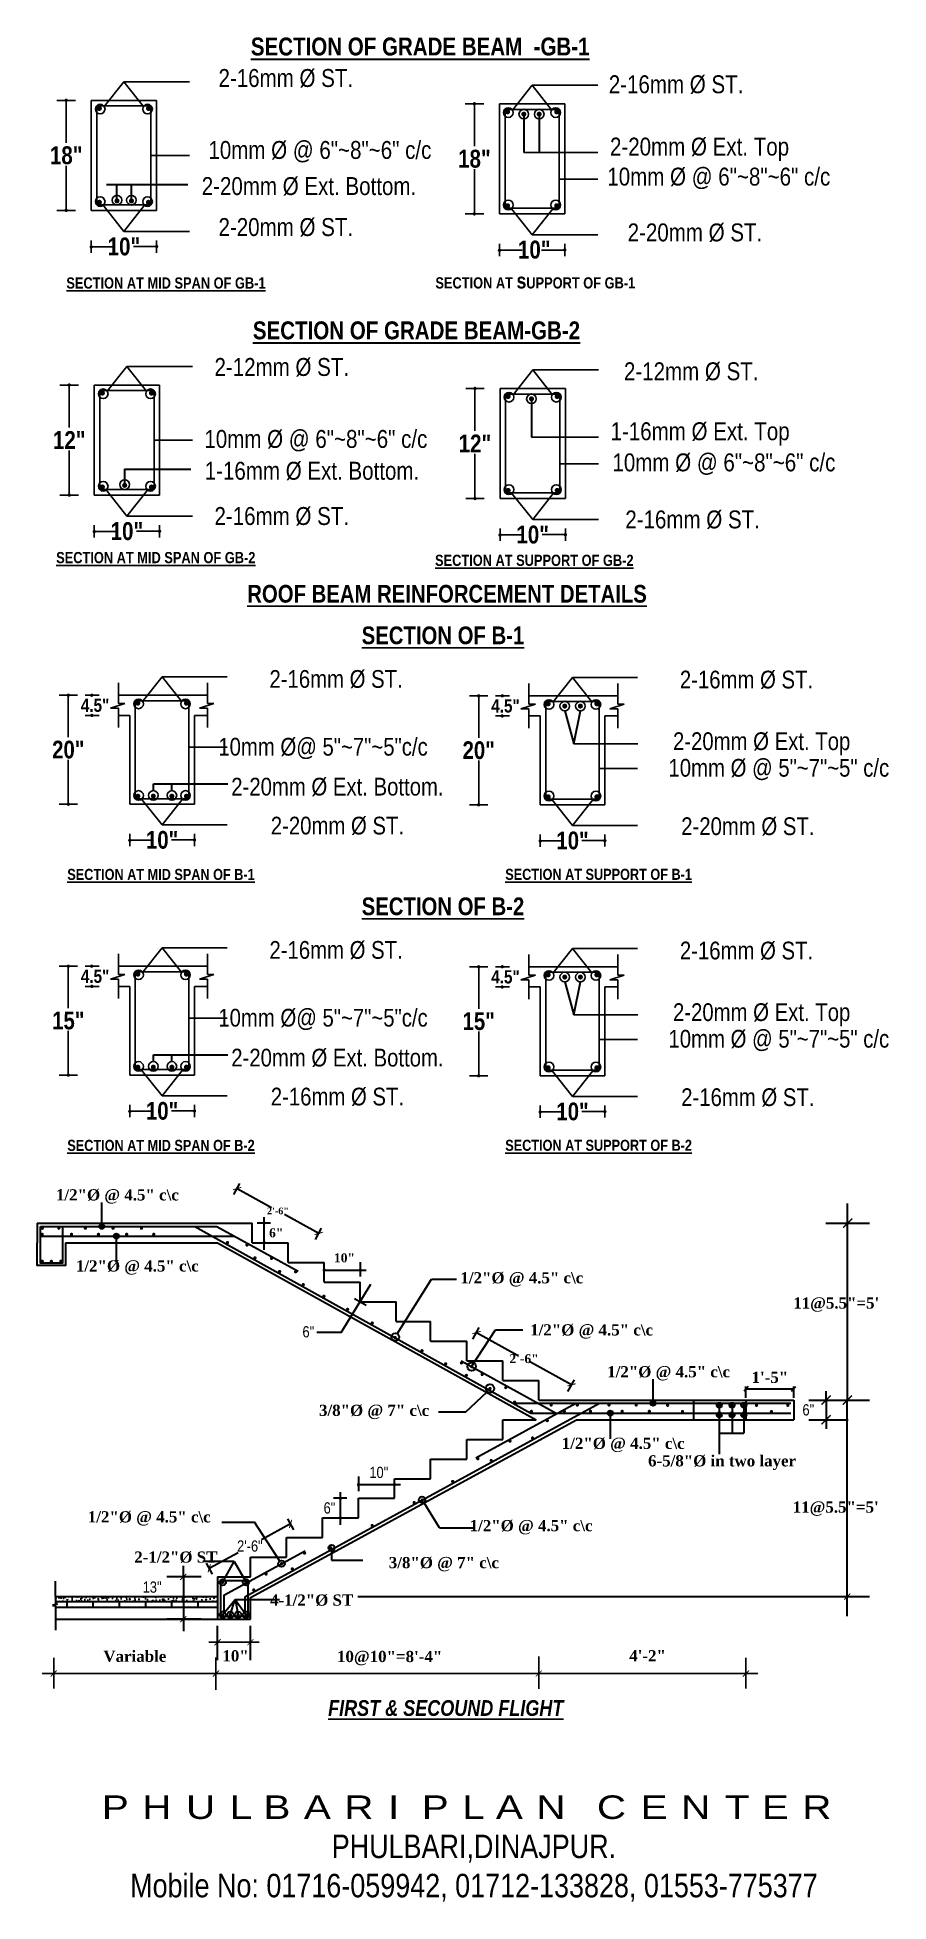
# Model space of a CAD drawing. Header units: inches. Extents: x -54558 to 35158, y -4190 to 41945.
# Drawn here: x 11228 to 11988, y -1589 to 77 of the extents above; entities that cross this region are included whole.
import ezdxf

# ---------------------------------------------------------------- set-up
doc = ezdxf.new("R2010")
doc.units = ezdxf.units.IN
doc.header["$MEASUREMENT"] = 0
doc.layers.get('0').update_dxf_attribs({"true_color": 0xe4c8de})
for name, color, linetype, lineweight in [('column', 10, 'Continuous', 30), ('green', 94, 'Continuous', 9), ('WALL', 250, 'Continuous', 30)]:
    doc.layers.add(name, color=color, linetype=linetype, lineweight=lineweight)
doc.layers.add('Elevation', color=21, linetype='Continuous')
doc.layers.add('Print', color=7, linetype='Continuous', true_color=0x000000)
doc.styles.add('BABU', font='micross.ttf')
doc.styles.get("Standard").update_dxf_attribs({"font": 'ARIALN.TTF'})

msp = doc.modelspace()

# ---------------------------------------------------------------- texts
at = {"layer": 'column', "color": 0, "char_height": 16, "attachment_point": 1}
for s, insert, width in [('{\\fArial Narrow|b1|i0|c0|p34;\\L\\C7;SECTION OF GRADE BEAM  -GB-1}', (11418.806, 76.379), 354.49664), ('{\\fArial Narrow|b1|i0|c0|p34;\\L\\C7;SECTION OF GRADE BEAM-GB-2}', (11420.586, -177.144), 339.60952)]:
    msp.add_mtext(s, dxfattribs=dict(at, insert=insert, width=width))
at = {"layer": 'Elevation', "color": 0, "attachment_point": 5}
for s, insert, char_height in [('{\\fArial Narrow|b0|i0|c0|p34;2-16mm %%C ST.}', (11450.015, 39.955), 16), ('{\\fArial Narrow|b0|i0|c0|p34;2-16mm %%C ST.}', (11798.491, 34.344), 16), ('{\\fArial Narrow|b0|i0|c0|p34;10mm %%C @ 6"~8"~6" c/c}', (11480.462, -25.633), 16), ('{\\fArial Narrow|b0|i0|c0|p34;2-20mm %%C Ext. Top}', (11819.449, -23.43), 16), ('{\\fArial Narrow|b1|i0|c0|p34;18"}', (11253.94, -28.87), 16), ('{\\fArial Narrow|b1|i0|c0|p34;18"}', (11618.427, -31.943), 16), ('{\\fArial Narrow|b0|i0|c0|p34;2-20mm %%C Ext. Bottom.}', (11470.699, -56.588), 16), ('{\\fArial Narrow|b0|i0|c0|p34;10mm %%c @ 6"~8"~6" c/c }', (11836.632, -49.429), 16), ('{\\fArial Narrow|b0|i0|c0|p34;2-20mm %%C ST.}', (11450.015, -93.172), 16), ('{\\fArial Narrow|b0|i0|c0|p34;2-20mm %%C ST.}', (11815.362, -97.964), 16), ('{\\fArial Narrow|b1|i0|c0|p34;10"}', (11305.473, -110.304), 16), ('{\\fArial Narrow|b1|i0|c0|p34;10"}', (11671.876, -113.104), 16), ('{\\fArial Narrow|b0|i0|c0|p34;2-12mm %%C ST.}', (11446.416, -218.161), 16), ('{\\fArial Narrow|b0|i0|c0|p34;2-12mm %%C ST.}', (11812.026, -222.027), 16), ('{\\fArial Narrow|b1|i0|c0|p34;12"}', (11256.619, -283.149), 16), ('{\\fArial Narrow|b0|i0|c0|p34;10mm %%c @ 6"~8"~6" c/c}', (11476.863, -283.749), 16), ('{\\fArial Narrow|b1|i0|c0|p34;12"}', (11618.918, -286.196), 16), ('{\\fArial Narrow|b0|i0|c0|p34;1-16mm %%C Ext. Top}', (11819.94, -277.682), 16), ('{\\fArial Narrow|b0|i0|c0|p34;10mm %%c @ 6"~8"~6" c/c }', (11841.22, -304.682), 16), ('{\\fArial Narrow|b0|i0|c0|p34;1-16mm %%C Ext. Bottom.}', (11473.377, -310.867), 16), ('{\\fArial Narrow|b0|i0|c0|p34;2-16mm %%C ST.}', (11446.416, -351.288), 16), ('{\\fArial Narrow|b0|i0|c0|p34;2-16mm %%C ST.}', (11813.241, -354.335), 16), ('{\\fArial Narrow|b1|i0|c0|p34;10"}', (11308.152, -364.583), 16), ('{\\fArial Narrow|b1|i0|c0|p34;10"}', (11670.451, -367.63), 16), ('2-16mm %%C ST.', (11494.901, -496.808), 15.84), ('2-16mm %%c ST.', (11861.366, -497.352), 15.84), ('10mm %%C@ 5"~7"~5"c/c ', (11483.251, -558.65), 15.84), ('2-20mm %%C Ext. Top', (11874.892, -554.49), 15.84), ('{\\fArial Narrow|b1|i0|c0|p34;20"}', (11255.791, -559.715), 15.84), ('{\\fArial Narrow|b1|i0|c0|p34;20"}', (11622.256, -560.258), 15.84), ('10mm %%c @ 5"~7"~5" c/c ', (11890.268, -577.453), 15.84), ('2-20mm %%C Ext. Bottom.', (11496.103, -593.003), 15.84), ('{\\fArial Narrow|b1|i0|c0|p34;10"}', (11339.57, -640.334), 15.84), ('2-20mm %%C ST.', (11496.103, -627.794), 15.84), ('{\\fArial Narrow|b1|i0|c0|p34;10"}', (11706.035, -640.878), 15.84), ('2-20mm %%C ST.', (11862.568, -628.337), 15.84), ('2-16mm %%C ST.', (11494.901, -738.836), 15.84), ('2-16mm %%c ST.', (11861.366, -739.38), 15.84), ('{\\fArial Narrow|b1|i0|c0|p34;15"}', (11255.791, -801.743), 15.84), ('10mm %%C@ 5"~7"~5"c/c ', (11483.251, -800.678), 15.84), ('{\\fArial Narrow|b1|i0|c0|p34;15"}', (11622.256, -802.286), 15.84), ('2-20mm %%C Ext. Top', (11874.892, -796.518), 15.84), ('10mm %%c @ 5"~7"~5" c/c ', (11890.268, -819.481), 15.84), ('2-20mm %%C Ext. Bottom.', (11496.103, -835.031), 15.84), ('2-16mm %%C ST.', (11496.103, -869.821), 15.84), ('2-16mm %%C ST.', (11862.568, -870.365), 15.84), ('{\\fArial Narrow|b1|i0|c0|p34;10"}', (11339.57, -882.362), 15.84), ('{\\fArial Narrow|b1|i0|c0|p34;10"}', (11706.035, -882.906), 15.84)]:
    msp.add_mtext(s, dxfattribs=dict(at, insert=insert, char_height=char_height))
at = {"layer": 'Elevation', "color": 0, "attachment_point": 1}
for s, insert, char_height, width in [('{\\fArial Narrow|b1|i0|c0|p34;\\L\\C7;SECTION AT MID SPAN OF GB-1}', (11254.062, -137.866), 9.9835, 190.13382), ('{\\fArial Narrow|b1|i0|c0|p34;\\C7;SECTION AT \\H1.375x;s\\H0.7274x;UPPORT OF GB-1}', (11583.602, -134.018), 9.9835, 190.13382), ('{\\fArial Narrow|b1|i0|c0|p34;\\L\\C7;SECTION AT MID SPAN OF GB-2}', (11244.982, -383.119), 9.9835, 190.13382), ('{\\fArial Narrow|b1|i0|c0|p34;\\L\\C7;SECTION AT SUPPORT OF GB-2}', (11583.267, -385.535), 9.9835, 181.15138), ('{\\fArial Narrow|b1|i0|c0|p34;\\L\\C7;SECTION OF B-1 }', (11517.783, -449.646), 15.84, 286.98911), ('{\\fArial Narrow|b1|i0|c0|p34;\\L\\C7;SECTION AT MID SPAN OF B-1}', (11254.925, -666.16), 9.88366, 188.23248), ('{\\fArial Narrow|b1|i0|c0|p34;\\L\\C7;SECTION AT SUPPORT OF B-1}', (11645.963, -666.079), 9.88366, 179.33987), ('{\\fArial Narrow|b1|i0|c0|p34;\\L\\C7;SECTION OF B-2 }', (11517.783, -691.673), 15.84, 286.98911), ('{\\fArial Narrow|b1|i0|c0|p34;\\L\\C7;SECTION AT MID SPAN OF B-2}', (11254.925, -908.188), 9.88366, 188.23248), ('{\\fArial Narrow|b1|i0|c0|p34;\\L\\C7;SECTION AT SUPPORT OF B-2}', (11645.963, -908.107), 9.88366, 179.33987)]:
    msp.add_mtext(s, dxfattribs=dict(at, insert=insert, char_height=char_height, width=width))
at = {"layer": 'Elevation', "insert": (11593.985, -420.539), "char_height": 15.84, "width": 1285.65508, "attachment_point": 5}
msp.add_mtext('{\\fArial Narrow|b1|i0|c0|p34;\\L\\C7;ROOF BEAM REINFORCEMENT DETAILS}', dxfattribs=at)
at = {"layer": 'Elevation', "color": 0, "char_height": 11.88, "attachment_point": 5, "style": 'BABU'}
for insert in [(11279.692, -520.094), (11646.157, -520.637), (11279.692, -762.122), (11646.157, -762.665)]:
    msp.add_mtext('{\\fArial Narrow|b1|i0|c0|p34;4.5"}', dxfattribs=dict(at, insert=insert))
at = {"layer": 'green', "insert": (11617.993, -1493.763), "char_height": 21, "width": 856.81837, "attachment_point": 2}
msp.add_mtext('{\\W1.5;\\T1.5;\\C0;PHULBARI PLAN CENTER\\W1.9; \\T1.95;\\P\\W1;\\T1;PHULBARI,DINAJPUR.\\PMobile No: 01716-059942, 01712-133828, 01553-775377}', dxfattribs=at)
at = {"layer": 'Print', "color": 0, "char_height": 10, "attachment_point": 5}
for s, insert in [('{\\fTimes New Roman|b1|i0|c0|p18;Variable}', (11315.213, -1369.532)), ('{\\fTimes New Roman|b1|i0|c0|p18;10"}', (11405.128, -1369.113)), ('{\\fTimes New Roman|b1|i0|c0|p18;10@10"=8\'-4"}', (11542.717, -1371.101)), ('{\\fTimes New Roman|b1|i0|c0|p18;4\'-2"}', (11773.049, -1368.985))]:
    msp.add_mtext(s, dxfattribs=dict(at, insert=insert))
at = {"layer": 'Print', "insert": (11487.811, -1408.653), "char_height": 14.0454, "width": 250.71039, "attachment_point": 1}
msp.add_mtext('{\\fArial Narrow|b1|i1|c0|p34;\\LFIRST & SECOUND FLIGHT}', dxfattribs=at)
at = {"layer": 'WALL', "color": 0, "attachment_point": 5}
for s, insert, char_height in [('{\\fTimes New Roman|b1|i0|c0|p18;1/2"%%C @ 4.5" c\\\\c}', (11299.61, -958.749), 10), ('{\\fTimes New Roman|b1|i0|c0|p18;2\'-6"}', (11442.978, -971.729), 6), ('{\\fTimes New Roman|b1|i0|c0|p18;6"}', (11441.452, -991.286), 8), ('{\\fTimes New Roman|b1|i0|c0|p18;1/2"%%C @ 4.5" c\\\\c}', (11317.43, -1022.245), 10), ('{\\fTimes New Roman|b1|i0|c0|p18;10"}', (11502.388, -1013.63), 8), ('{\\fTimes New Roman|b1|i0|c0|p18;1/2"%%C @ 4.5" c\\\\c}', (11660.753, -1032.824), 10), ('{\\fTimes New Roman|b1|i0|c0|p18;11@5.5"=5\'}', (11941.512, -1055.355), 10), ('6"', (11470.112, -1079.683), 10), ('{\\fTimes New Roman|b1|i0|c0|p18;1/2"%%C @ 4.5" c\\\\c}', (11723.073, -1079.342), 10), ('{\\fTimes New Roman|b1|i0|c0|p18;2\'-6"}', (11662.744, -1103.679), 8), ('{\\fTimes New Roman|b1|i0|c0|p18;1/2"%%C @ 4.5" c\\\\c}', (11791.845, -1116.76), 10), ('{\\fTimes New Roman|b1|i0|c0|p18;1\'-5"}', (11882.229, -1120.38), 10), ('{\\fTimes New Roman|b1|i0|c0|p18;3/8"%%C @ 7" c\\\\c}', (11528.844, -1151.232), 10), ('6"', (11916.554, -1149.395), 10), ('{\\fTimes New Roman|b1|i0|c0|p18;1/2"%%C @ 4.5" c\\\\c}', (11751.275, -1180.684), 10), ('{\\fTimes New Roman|b1|i0|c0|p18;6-5/8"%%C in two layer}', (11839.553, -1196.517), 10), ('10"', (11533.039, -1205.284), 10), ('6"', (11488.986, -1237.002), 10), ('{\\fTimes New Roman|b1|i0|c0|p18;11@5.5"=5\'}', (11941.047, -1237.631), 10), ('{\\fTimes New Roman|b1|i0|c0|p18;1/2"%%C @ 4.5" c\\\\c}', (11328.08, -1246.341), 10), ('{\\fTimes New Roman|b1|i0|c0|p18;1/2"%%C @ 4.5" c\\\\c}', (11669.002, -1254.203), 10), ('{\\fTimes New Roman|b1|i0|c0|p18;2-1/2"%%C ST}', (11351.821, -1281.048), 10), ('2\'-6"', (11417.952, -1271.031), 10), ('{\\fTimes New Roman|b1|i0|c0|p18;3/8"%%C @ 7" c\\\\c}', (11591.16, -1287.23), 10), ('13"', (11330.627, -1307.734), 10), ('{\\fTimes New Roman|b1|i0|c0|p18;4-1/2"%%C ST}', (11473.083, -1319.473), 10)]:
    msp.add_mtext(s, dxfattribs=dict(at, insert=insert, char_height=char_height))

# ---------------------------------------------------------------- blocks, each defined once
blk = doc.blocks.new('_ArchTick')
at = {"color": 0, "linetype": 'ByBlock', "const_width": 0.15}
blk.add_lwpolyline([(-0.5, -0.5), (0.5, 0.5)], dxfattribs=at)
blk = doc.blocks.new('_Oblique')
at = {"color": 0, "linetype": 'ByBlock', "lineweight": -2}
blk.add_line((-0.5, -0.5), (0.5, 0.5), dxfattribs=at)

# ---------------------------------------------------------------- hatches: boundary and pattern name
at = {"layer": 'WALL'}
h = msp.add_hatch(dxfattribs=at)
h.set_pattern_fill('AR-B816', color=0, scale=1.463062, style=0)
h.set_pattern_definition([(0, (931.305, -1607.033), (0, 11.7045), []), (90, (931.305, -1607.033), (-11.7045, 11.7045), [11.7045, -11.7045])])
h.paths.add_polyline_path([(11358.526, -1320.419), (11244.296, -1320.419), (11244.296, -1322.624), (11246.124, -1322.624), (11241.786, -1324.12), (11244.296, -1324.12), (11244.296, -1325.638), (11358.526, -1325.638)])
h.paths.add_polyline_path([(11389.139, -1320.419), (11358.526, -1320.419), (11358.526, -1325.638), (11389.139, -1325.638)])
h = msp.add_hatch(dxfattribs=at)
h.set_pattern_fill('AR-CONC', color=0, scale=1.463062, style=0)
h.set_pattern_definition([(50, (931.305, -1607.033), (10.493965, -0.918103), [1.097297, -12.070266]), (355, (931.305, -1607.033), (-2.030019, 11.005041), [0.877838, -9.656213]), (100.4514, (932.179, -1607.11), (8.463954, 10.086931), [0.932559, -10.258147]), (46.1842, (931.305, -1604.107), (15.614404, -2.421647), [1.645945, -18.105398]), (96.6356, (932.606, -1604.309), (13.6747, 14.251953), [1.398838, -15.387219]), (351.1842, (931.305, -1604.107), (13.674688, 14.251964), [1.316756, -14.484319]), (21, (932.768, -1604.8385), (8.733123, -5.890566), [1.097297, -12.070266]), (326, (932.768, -1604.839), (3.559855, 10.609398), [0.877837, -9.656212]), (71.4514, (933.495, -1605.329), (12.292982, 4.718823), [0.932559, -10.258147]), (37.5, (931.3046, -1607.033), (0.1779063, 4.8704451), [0, -9.5391675, 0, -9.8025188, 0, -9.692789]), (7.5, (931.3046, -1607.033), (3.8488718, 5.7704899), [0, -5.5888987, 0, -9.319708, 0, -3.6942328]), (327.5, (928.042, -1607.033), (7.8101559, -0.3299919), [0, -3.6576563, 0, -11.4118875, 0, -15.142697]), (317.5, (926.579, -1607.033), (8.532378, 1.4645985), [0, -4.754953, 0, -7.578664, 0, -10.7535094])])
h.paths.add_polyline_path([(11358.526, -1316.163), (11244.296, -1316.163), (11244.296, -1320.419), (11358.526, -1320.419)])
h.paths.add_polyline_path([(11389.139, -1316.163), (11358.526, -1316.163), (11358.526, -1320.419), (11389.139, -1320.419)])

# ---------------------------------------------------------------- linework, layer by layer
at = {"layer": 'Elevation', "color": 0}
for p, q in [((11287.927, 14.731), (11305.492, 36.88)), ((11305.492, 36.88), (11322.909, 14.776)), ((11305.492, 36.88), (11364.127, 36.88)), ((11652.413, 11.658), (11669.979, 33.807)), ((11669.979, 33.807), (11728.613, 33.807)), ((11669.979, 33.807), (11687.396, 11.703)), ((11262.238, 20.301), (11245.642, 20.301)), ((11253.94, 20.301), (11253.94, -17.626)), ((11276.31, 20.301), (11334.636, 20.301)), ((11276.31, -78.041), (11276.31, 20.301)), ((11334.636, 20.301), (11334.636, -78.041)), ((11626.725, 17.228), (11610.129, 17.228)), ((11618.427, 17.228), (11618.427, -20.699)), ((11640.797, -81.114), (11640.797, 17.228)), ((11640.797, 17.228), (11699.123, 17.228)), ((11699.123, 17.228), (11699.123, -81.114)), ((11281.302, 15.309), (11329.644, 15.309)), ((11281.302, -73.05), (11281.302, 15.309)), ((11329.644, 15.309), (11329.644, -73.05)), ((11645.789, -76.122), (11645.789, 12.236)), ((11645.789, 12.236), (11694.131, 12.236)), ((11694.131, 12.236), (11694.131, -76.122)), ((11662.527, -26.166), (11728.613, -26.166)), ((11253.94, -78.041), (11253.94, -38.153)), ((11618.427, -81.114), (11618.427, -41.226)), ((11262.238, -78.041), (11245.642, -78.041)), ((11334.636, -78.041), (11276.31, -78.041)), ((11329.644, -73.05), (11281.302, -73.05)), ((11286.996, -73.443), (11305.492, -96.766)), ((11305.492, -96.766), (11323.847, -73.471)), ((11626.725, -81.114), (11610.129, -81.114)), ((11699.123, -81.114), (11640.797, -81.114)), ((11694.131, -76.122), (11645.789, -76.122)), ((11651.482, -76.516), (11669.979, -99.839)), ((11669.979, -99.839), (11688.334, -76.544)), ((11305.492, -96.766), (11364.127, -96.766)), ((11669.979, -99.839), (11728.613, -99.839)), ((11276.31, -104.82), (11276.31, -115.901)), ((11276.31, -110.417), (11289.8, -110.417)), ((11289.8, -110.417), (11296.428, -110.417)), ((11321.147, -110.304), (11313.983, -110.304)), ((11334.636, -110.304), (11314.142, -110.304)), ((11334.636, -104.82), (11334.636, -115.789)), ((11640.797, -107.893), (11640.797, -118.974)), ((11640.797, -113.49), (11654.286, -113.49)), ((11654.286, -113.49), (11660.914, -113.49)), ((11685.634, -113.377), (11678.47, -113.377)), ((11699.123, -113.377), (11678.629, -113.377)), ((11699.123, -107.893), (11699.123, -118.862)), ((11290.605, -239.548), (11308.171, -217.398)), ((11308.171, -217.398), (11325.588, -239.503)), ((11308.171, -217.398), (11366.805, -217.398)), ((11652.905, -242.594), (11670.47, -220.445)), ((11670.47, -220.445), (11729.105, -220.445)), ((11670.47, -220.445), (11687.887, -242.549)), ((11264.917, -233.978), (11248.321, -233.978)), ((11256.619, -233.978), (11256.619, -271.904)), ((11278.989, -233.978), (11337.315, -233.978)), ((11278.989, -332.32), (11278.989, -233.978)), ((11283.981, -238.97), (11332.323, -238.97)), ((11283.981, -327.328), (11283.981, -238.97)), ((11332.323, -238.97), (11332.323, -327.328)), ((11337.315, -233.978), (11337.315, -332.32)), ((11627.216, -237.025), (11610.62, -237.025)), ((11618.918, -237.025), (11618.918, -274.951)), ((11641.288, -335.367), (11641.288, -237.025)), ((11641.288, -237.025), (11699.614, -237.025)), ((11646.28, -330.375), (11646.28, -242.017)), ((11646.28, -242.017), (11694.622, -242.017)), ((11694.622, -242.017), (11694.622, -330.375)), ((11699.614, -237.025), (11699.614, -335.367)), ((11669.376, -280.419), (11729.105, -280.419)), ((11256.619, -332.32), (11256.619, -292.432)), ((11618.918, -335.367), (11618.918, -295.478)), ((11264.917, -332.32), (11248.321, -332.32)), ((11337.315, -332.32), (11278.989, -332.32)), ((11332.323, -327.328), (11283.981, -327.328)), ((11289.674, -327.722), (11308.171, -351.044)), ((11308.171, -351.044), (11326.526, -327.75)), ((11694.622, -330.375), (11646.28, -330.375)), ((11651.974, -330.768), (11670.47, -354.091)), ((11670.47, -354.091), (11688.825, -330.797)), ((11627.216, -335.367), (11610.62, -335.367)), ((11699.614, -335.367), (11641.288, -335.367)), ((11278.989, -359.099), (11278.989, -370.18)), ((11278.989, -364.696), (11292.478, -364.696)), ((11292.478, -364.696), (11299.106, -364.696)), ((11308.171, -351.044), (11366.805, -351.044)), ((11323.826, -364.583), (11316.662, -364.583)), ((11337.315, -364.583), (11316.821, -364.583)), ((11337.315, -359.099), (11337.315, -370.067)), ((11641.288, -362.146), (11641.288, -373.227)), ((11670.47, -354.091), (11729.105, -354.091)), ((11699.614, -362.146), (11699.614, -373.114)), ((11641.288, -367.743), (11654.778, -367.743)), ((11654.778, -367.743), (11661.406, -367.743)), ((11686.125, -367.63), (11678.961, -367.63)), ((11699.614, -367.63), (11679.12, -367.63)), ((11322.199, -516.549), (11339.589, -494.622)), ((11339.589, -494.622), (11356.832, -516.505)), ((11339.589, -494.622), (11397.637, -494.622)), ((11688.664, -517.093), (11706.054, -495.165)), ((11706.054, -495.165), (11723.297, -517.048)), ((11706.054, -495.165), (11764.102, -495.165)), ((11264.006, -511.036), (11247.577, -511.036)), ((11255.791, -511.036), (11255.791, -548.583)), ((11283.39, -511.036), (11270.845, -511.036)), ((11300.522, -511.036), (11300.522, -500.067)), ((11300.522, -511.036), (11300.522, -500.067)), ((11300.522, -511.036), (11300.522, -518.516)), ((11300.522, -511.036), (11300.522, -518.516)), ((11300.522, -511.036), (11379.947, -511.036)), ((11315.641, -515.977), (11363.499, -515.977)), ((11315.641, -603.452), (11315.641, -515.977)), ((11363.499, -515.977), (11363.499, -603.452)), ((11379.947, -511.036), (11379.947, -500.067)), ((11379.947, -511.036), (11379.947, -500.067)), ((11379.947, -511.036), (11379.947, -518.516)), ((11379.947, -511.036), (11379.947, -518.516)), ((11630.471, -511.579), (11614.042, -511.579)), ((11622.256, -511.579), (11622.256, -549.126)), ((11649.855, -511.579), (11637.31, -511.579)), ((11666.987, -511.579), (11666.987, -500.611)), ((11666.987, -511.579), (11666.987, -500.611)), ((11666.987, -511.579), (11666.987, -519.06)), ((11666.987, -511.579), (11666.987, -519.06)), ((11666.987, -511.579), (11746.412, -511.579)), ((11746.412, -511.579), (11746.412, -500.611)), ((11746.412, -511.579), (11746.412, -500.611)), ((11746.412, -511.579), (11746.412, -519.06)), ((11746.412, -511.579), (11746.412, -519.06)), ((11283.39, -529.058), (11270.845, -529.058)), ((11306.384, -518.516), (11293.488, -522.616)), ((11306.384, -518.516), (11293.488, -522.616)), ((11293.488, -522.616), (11300.522, -522.616)), ((11293.488, -522.616), (11300.522, -522.616)), ((11300.522, -518.516), (11306.384, -518.516)), ((11300.522, -518.516), (11306.384, -518.516)), ((11300.522, -522.616), (11300.522, -529.058)), ((11300.522, -522.616), (11300.522, -529.058)), ((11300.522, -529.058), (11300.522, -539.893)), ((11310.699, -529.058), (11300.522, -529.058)), ((11300.522, -529.058), (11300.522, -539.893)), ((11310.699, -608.394), (11310.699, -529.058)), ((11368.441, -529.058), (11379.947, -529.058)), ((11368.441, -529.058), (11368.441, -608.394)), ((11385.809, -518.516), (11372.913, -522.616)), ((11385.809, -518.516), (11372.913, -522.616)), ((11372.913, -522.616), (11379.947, -522.616)), ((11372.913, -522.616), (11379.947, -522.616)), ((11379.947, -518.516), (11385.809, -518.516)), ((11379.947, -518.516), (11385.809, -518.516)), ((11379.947, -522.616), (11379.947, -529.058)), ((11379.947, -522.616), (11379.947, -529.058)), ((11379.947, -529.058), (11379.947, -539.893)), ((11379.947, -529.058), (11379.947, -539.893)), ((11649.855, -529.602), (11637.31, -529.602)), ((11672.849, -519.06), (11659.953, -523.159)), ((11672.849, -519.06), (11659.953, -523.159)), ((11659.953, -523.159), (11666.987, -523.159)), ((11659.953, -523.159), (11666.987, -523.159)), ((11666.987, -519.06), (11672.849, -519.06)), ((11666.987, -519.06), (11672.849, -519.06)), ((11666.987, -523.159), (11666.987, -529.602)), ((11666.987, -523.159), (11666.987, -529.602)), ((11666.987, -529.602), (11666.987, -540.437)), ((11677.164, -529.602), (11666.987, -529.602)), ((11666.987, -529.602), (11666.987, -540.437)), ((11677.164, -608.937), (11677.164, -529.602)), ((11682.106, -516.521), (11729.964, -516.521)), ((11682.106, -603.996), (11682.106, -516.521)), ((11729.964, -516.521), (11729.964, -603.996)), ((11734.906, -529.602), (11746.412, -529.602)), ((11734.906, -529.602), (11734.906, -608.937)), ((11752.274, -519.06), (11739.378, -523.159)), ((11752.274, -519.06), (11739.378, -523.159)), ((11739.378, -523.159), (11746.412, -523.159)), ((11739.378, -523.159), (11746.412, -523.159)), ((11746.412, -519.06), (11752.274, -519.06)), ((11746.412, -519.06), (11752.274, -519.06)), ((11746.412, -523.159), (11746.412, -529.602)), ((11746.412, -523.159), (11746.412, -529.602)), ((11746.412, -529.602), (11746.412, -540.437)), ((11746.412, -529.602), (11746.412, -540.437)), ((11707.066, -554.539), (11764.196, -554.539)), ((11255.791, -608.394), (11255.791, -568.905)), ((11622.256, -608.937), (11622.256, -569.448)), ((11264.006, -608.394), (11247.577, -608.394)), ((11368.441, -608.394), (11310.699, -608.394)), ((11363.499, -603.452), (11315.641, -603.452)), ((11321.277, -603.842), (11339.589, -626.931)), ((11339.589, -626.931), (11357.76, -603.87)), ((11630.471, -608.937), (11614.042, -608.937)), ((11734.906, -608.937), (11677.164, -608.937)), ((11729.964, -603.996), (11682.106, -603.996)), ((11687.742, -604.385), (11706.054, -627.475)), ((11706.054, -627.475), (11724.225, -604.413)), ((11339.589, -626.931), (11397.637, -626.931)), ((11706.054, -627.475), (11764.102, -627.475)), ((11310.699, -634.905), (11310.699, -645.875)), ((11310.699, -640.446), (11324.053, -640.446)), ((11324.053, -640.446), (11330.615, -640.446)), ((11355.087, -640.334), (11347.995, -640.334)), ((11368.441, -640.334), (11348.152, -640.334)), ((11368.441, -634.905), (11368.441, -645.764)), ((11677.164, -635.448), (11677.164, -646.419)), ((11677.164, -640.989), (11690.518, -640.989)), ((11690.518, -640.989), (11697.08, -640.989)), ((11721.552, -640.878), (11714.46, -640.878)), ((11734.906, -640.878), (11714.617, -640.878)), ((11734.906, -635.448), (11734.906, -646.307)), ((11300.522, -753.064), (11300.522, -742.095)), ((11300.522, -753.064), (11300.522, -742.095)), ((11322.199, -758.577), (11339.589, -736.65)), ((11339.589, -736.65), (11356.832, -758.533)), ((11339.589, -736.65), (11397.637, -736.65)), ((11379.947, -753.064), (11379.947, -742.095)), ((11379.947, -753.064), (11379.947, -742.095)), ((11666.987, -753.607), (11666.987, -742.639)), ((11666.987, -753.607), (11666.987, -742.639)), ((11688.664, -759.121), (11706.054, -737.193)), ((11706.054, -737.193), (11723.297, -759.076)), ((11706.054, -737.193), (11764.102, -737.193)), ((11746.412, -753.607), (11746.412, -742.639)), ((11746.412, -753.607), (11746.412, -742.639)), ((11264.006, -753.064), (11247.577, -753.064)), ((11255.791, -753.064), (11255.791, -790.61)), ((11283.39, -753.064), (11270.845, -753.064)), ((11306.384, -760.544), (11293.488, -764.644)), ((11306.384, -760.544), (11293.488, -764.644)), ((11293.488, -764.644), (11300.522, -764.644)), ((11293.488, -764.644), (11300.522, -764.644)), ((11300.522, -753.064), (11300.522, -760.544)), ((11300.522, -753.064), (11300.522, -760.544)), ((11300.522, -753.064), (11379.947, -753.064)), ((11300.522, -760.544), (11306.384, -760.544)), ((11300.522, -760.544), (11306.384, -760.544)), ((11300.522, -764.644), (11300.522, -771.086)), ((11300.522, -764.644), (11300.522, -771.086)), ((11315.641, -758.005), (11363.499, -758.005)), ((11315.641, -845.48), (11315.641, -758.005)), ((11363.499, -758.005), (11363.499, -845.48)), ((11385.809, -760.544), (11372.913, -764.644)), ((11385.809, -760.544), (11372.913, -764.644)), ((11372.913, -764.644), (11379.947, -764.644)), ((11372.913, -764.644), (11379.947, -764.644)), ((11379.947, -753.064), (11379.947, -760.544)), ((11379.947, -753.064), (11379.947, -760.544)), ((11379.947, -760.544), (11385.809, -760.544)), ((11379.947, -760.544), (11385.809, -760.544)), ((11379.947, -764.644), (11379.947, -771.086)), ((11379.947, -764.644), (11379.947, -771.086)), ((11630.471, -753.607), (11614.042, -753.607)), ((11622.256, -753.607), (11622.256, -791.154)), ((11649.855, -753.607), (11637.31, -753.607)), ((11672.849, -761.087), (11659.953, -765.187)), ((11672.849, -761.087), (11659.953, -765.187)), ((11659.953, -765.187), (11666.987, -765.187)), ((11659.953, -765.187), (11666.987, -765.187)), ((11666.987, -753.607), (11666.987, -761.087)), ((11666.987, -753.607), (11666.987, -761.087)), ((11666.987, -753.607), (11746.412, -753.607)), ((11666.987, -761.087), (11672.849, -761.087)), ((11666.987, -761.087), (11672.849, -761.087)), ((11666.987, -765.187), (11666.987, -771.63)), ((11666.987, -765.187), (11666.987, -771.63)), ((11682.106, -758.549), (11729.964, -758.549)), ((11682.106, -846.024), (11682.106, -758.549)), ((11729.964, -758.549), (11729.964, -846.024)), ((11752.274, -761.087), (11739.378, -765.187)), ((11752.274, -761.087), (11739.378, -765.187)), ((11739.378, -765.187), (11746.412, -765.187)), ((11739.378, -765.187), (11746.412, -765.187)), ((11746.412, -753.607), (11746.412, -761.087)), ((11746.412, -753.607), (11746.412, -761.087)), ((11746.412, -761.087), (11752.274, -761.087)), ((11746.412, -761.087), (11752.274, -761.087)), ((11746.412, -765.187), (11746.412, -771.63)), ((11746.412, -765.187), (11746.412, -771.63)), ((11283.39, -771.086), (11270.845, -771.086)), ((11300.522, -771.086), (11300.522, -781.921)), ((11310.699, -771.086), (11300.522, -771.086)), ((11300.522, -771.086), (11300.522, -781.921)), ((11310.699, -850.422), (11310.699, -771.086)), ((11368.441, -771.086), (11379.947, -771.086)), ((11368.441, -771.086), (11368.441, -850.422)), ((11379.947, -771.086), (11379.947, -781.921)), ((11379.947, -771.086), (11379.947, -781.921)), ((11649.855, -771.63), (11637.31, -771.63)), ((11666.987, -771.63), (11666.987, -782.465)), ((11677.164, -771.63), (11666.987, -771.63)), ((11666.987, -771.63), (11666.987, -782.465)), ((11677.164, -850.965), (11677.164, -771.63)), ((11734.906, -771.63), (11746.412, -771.63)), ((11734.906, -771.63), (11734.906, -850.965)), ((11746.412, -771.63), (11746.412, -782.465)), ((11746.412, -771.63), (11746.412, -782.465)), ((11707.066, -796.567), (11764.196, -796.567)), ((11255.791, -850.422), (11255.791, -810.932)), ((11622.256, -850.965), (11622.256, -811.476)), ((11363.499, -845.48), (11315.641, -845.48)), ((11321.277, -845.869), (11339.589, -868.959)), ((11339.589, -868.959), (11357.76, -845.898)), ((11729.964, -846.024), (11682.106, -846.024)), ((11687.742, -846.413), (11706.054, -869.503)), ((11706.054, -869.503), (11724.225, -846.441)), ((11264.006, -850.422), (11247.577, -850.422)), ((11368.441, -850.422), (11310.699, -850.422)), ((11630.471, -850.965), (11614.042, -850.965)), ((11734.906, -850.965), (11677.164, -850.965)), ((11310.699, -876.933), (11310.699, -887.903)), ((11310.699, -882.474), (11324.053, -882.474)), ((11324.053, -882.474), (11330.615, -882.474)), ((11339.589, -868.959), (11397.637, -868.959)), ((11355.087, -882.362), (11347.995, -882.362)), ((11368.441, -882.362), (11348.152, -882.362)), ((11368.441, -876.933), (11368.441, -887.792)), ((11677.164, -877.476), (11677.164, -888.447)), ((11706.054, -869.503), (11764.102, -869.503)), ((11734.906, -877.476), (11734.906, -888.335)), ((11677.164, -883.017), (11690.518, -883.017)), ((11690.518, -883.017), (11697.08, -883.017)), ((11721.552, -882.906), (11714.46, -882.906)), ((11734.906, -882.906), (11714.617, -882.906))]:
    msp.add_line(p, q, dxfattribs=at)
for points, const_width in [([(11253.191, 20.301, 1), (11254.689, 20.301, 1)], 1.498), ([(11617.678, 17.228, 1), (11619.175, 17.228, 1)], 1.498), ([(11282.419, 13.069, 1), (11284.665, 13.069, 1)], 2.246), ([(11326.278, 13.06, 1), (11328.524, 13.06, 1)], 2.246), ([(11646.906, 9.997, 1), (11649.152, 9.997, 1)], 2.246), ([(11661.404, 7.955, 1), (11663.65, 7.955, 1)], 2.246), ([(11675.139, 7.955, 1), (11677.385, 7.955, 1)], 2.246), ([(11690.764, 9.987, 1), (11693.011, 9.987, 1)], 2.246), ([(11253.191, -78.041, 1), (11254.689, -78.041, 1)], 1.498), ([(11282.419, -70.768, 1), (11284.665, -70.768, 1)], 2.246), ([(11298.151, -69.488, 1), (11300.397, -69.488, 1)], 2.246), ([(11311.055, -69.554, 1), (11313.301, -69.554, 1)], 2.246), ([(11326.278, -70.777, 1), (11328.524, -70.777, 1)], 2.246), ([(11617.678, -81.114, 1), (11619.175, -81.114, 1)], 1.498), ([(11646.906, -73.841, 1), (11649.152, -73.841, 1)], 2.246), ([(11690.764, -73.85, 1), (11693.011, -73.85, 1)], 2.246), ([(11275.562, -110.645, 1), (11277.059, -110.645, 1)], 1.498), ([(11333.887, -110.304, 1), (11335.385, -110.304, 1)], 1.498), ([(11640.048, -113.718, 1), (11641.546, -113.718, 1)], 1.498), ([(11698.374, -113.377, 1), (11699.872, -113.377, 1)], 1.498), ([(11255.87, -233.978, 1), (11257.367, -233.978, 1)], 1.498), ([(11285.098, -241.209, 1), (11287.344, -241.209, 1)], 2.246), ([(11328.956, -241.219, 1), (11331.203, -241.219, 1)], 2.246), ([(11618.169, -237.025, 1), (11619.667, -237.025, 1)], 1.498), ([(11647.397, -244.256, 1), (11649.643, -244.256, 1)], 2.246), ([(11668.253, -246.297, 1), (11670.499, -246.297, 1)], 2.246), ([(11691.256, -244.266, 1), (11693.502, -244.266, 1)], 2.246), ([(11255.87, -332.32, 1), (11257.367, -332.32, 1)], 1.498), ([(11285.098, -325.047, 1), (11287.344, -325.047, 1)], 2.246), ([(11305.008, -323.6, 1), (11307.255, -323.6, 1)], 2.246), ([(11328.956, -325.056, 1), (11331.203, -325.056, 1)], 2.246), ([(11647.397, -328.094, 1), (11649.643, -328.094, 1)], 2.246), ([(11691.256, -328.103, 1), (11693.502, -328.103, 1)], 2.246), ([(11618.169, -335.367, 1), (11619.667, -335.367, 1)], 1.498), ([(11278.24, -364.924, 1), (11279.738, -364.924, 1)], 1.498), ([(11336.566, -364.583, 1), (11338.064, -364.583, 1)], 1.498), ([(11698.865, -367.63, 1), (11700.363, -367.63, 1)], 1.498), ([(11640.54, -367.971, 1), (11642.037, -367.971, 1)], 1.498), ([(11255.05, -511.036, 1), (11256.533, -511.036, 1)], 1.483), ([(11276.043, -511.036, 1), (11277.526, -511.036, 1)], 1.483), ([(11316.746, -518.194, 1), (11318.97, -518.194, 1)], 2.224), ([(11360.166, -518.204, 1), (11362.39, -518.204, 1)], 2.224), ([(11621.515, -511.579, 1), (11622.998, -511.579, 1)], 1.483), ([(11642.508, -511.579, 1), (11643.991, -511.579, 1)], 1.483), ([(11276.043, -529.058, 1), (11277.526, -529.058, 1)], 1.483), ([(11642.508, -529.602, 1), (11643.991, -529.602, 1)], 1.483), ([(11683.211, -518.738, 1), (11685.435, -518.738, 1)], 2.224), ([(11697.954, -520.754, 1), (11700.178, -520.754, 1)], 2.224), ([(11711.954, -520.754, 1), (11714.178, -520.754, 1)], 2.224), ([(11726.631, -518.747, 1), (11728.855, -518.747, 1)], 2.224), ([(11316.746, -601.194, 1), (11318.97, -601.194, 1)], 2.224), ([(11330.618, -601.194, 1), (11332.842, -601.194, 1)], 2.224), ([(11347.183, -601.194, 1), (11349.407, -601.194, 1)], 2.224), ([(11360.166, -601.203, 1), (11362.39, -601.203, 1)], 2.224), ([(11255.05, -608.394, 1), (11256.533, -608.394, 1)], 1.483), ([(11621.515, -608.937, 1), (11622.998, -608.937, 1)], 1.483), ([(11683.211, -601.737, 1), (11685.435, -601.737, 1)], 2.224), ([(11726.631, -601.746, 1), (11728.855, -601.746, 1)], 2.224), ([(11309.957, -640.672, 1), (11311.44, -640.672, 1)], 1.483), ([(11367.7, -640.334, 1), (11369.183, -640.334, 1)], 1.483), ([(11676.422, -641.215, 1), (11677.905, -641.215, 1)], 1.483), ([(11734.165, -640.878, 1), (11735.648, -640.878, 1)], 1.483), ([(11255.05, -753.064, 1), (11256.533, -753.064, 1)], 1.483), ([(11276.043, -753.064, 1), (11277.526, -753.064, 1)], 1.483), ([(11316.746, -760.222, 1), (11318.97, -760.222, 1)], 2.224), ([(11360.166, -760.232, 1), (11362.39, -760.232, 1)], 2.224), ([(11621.515, -753.607, 1), (11622.998, -753.607, 1)], 1.483), ([(11642.508, -753.607, 1), (11643.991, -753.607, 1)], 1.483), ([(11683.211, -760.766, 1), (11685.435, -760.766, 1)], 2.224), ([(11697.954, -762.782, 1), (11700.178, -762.782, 1)], 2.224), ([(11711.954, -762.782, 1), (11714.178, -762.782, 1)], 2.224), ([(11726.631, -760.775, 1), (11728.855, -760.775, 1)], 2.224), ([(11276.043, -771.086, 1), (11277.526, -771.086, 1)], 1.483), ([(11642.508, -771.63, 1), (11643.991, -771.63, 1)], 1.483), ([(11255.05, -850.422, 1), (11256.533, -850.422, 1)], 1.483), ([(11316.746, -843.221, 1), (11318.97, -843.221, 1)], 2.224), ([(11330.618, -843.221, 1), (11332.842, -843.221, 1)], 2.224), ([(11347.183, -843.221, 1), (11349.407, -843.221, 1)], 2.224), ([(11360.166, -843.231, 1), (11362.39, -843.231, 1)], 2.224), ([(11683.211, -843.765, 1), (11685.435, -843.765, 1)], 2.224), ([(11726.631, -843.774, 1), (11728.855, -843.774, 1)], 2.224), ([(11621.515, -850.965, 1), (11622.998, -850.965, 1)], 1.483), ([(11309.957, -882.7, 1), (11311.44, -882.7, 1)], 1.483), ([(11367.7, -882.362, 1), (11369.183, -882.362, 1)], 1.483), ([(11676.422, -883.243, 1), (11677.905, -883.243, 1)], 1.483), ([(11734.165, -882.906, 1), (11735.648, -882.906, 1)], 1.483)]:
    msp.add_lwpolyline(points, format="xyb", close=True, dxfattribs=dict(at, const_width=const_width))
for points in [[(11329.644, -28.87), (11364.127, -28.87)], [(11694.131, -49.979), (11728.613, -49.979)], [(11332.323, -283.149), (11366.805, -283.149)], [(11694.622, -304.231), (11729.105, -304.231)], [(11363.499, -557.583), (11397.637, -557.583)], [(11729.964, -576.386), (11764.102, -576.386)], [(11363.499, -799.61), (11397.637, -799.61)], [(11729.964, -818.414), (11764.102, -818.414)]]:
    msp.add_lwpolyline(points, dxfattribs=at)
for centre, radius in [((11284.258, 12.46), 4.315), ((11326.55, 12.46), 4.315), ((11648.744, 9.387), 4.315), ((11662.527, 7.955), 4.315), ((11676.262, 7.955), 4.315), ((11691.037, 9.387), 4.315), ((11284.258, -70.108), 4.315), ((11299.274, -68.828), 4.315), ((11312.178, -68.894), 4.315), ((11326.55, -70.108), 4.315), ((11648.744, -73.181), 4.315), ((11691.037, -73.181), 4.315), ((11286.936, -241.819), 4.315), ((11329.229, -241.819), 4.315), ((11649.236, -244.865), 4.315), ((11669.376, -246.297), 4.315), ((11691.528, -244.865), 4.315), ((11286.936, -324.387), 4.315), ((11306.131, -322.94), 4.315), ((11329.229, -324.387), 4.315), ((11649.236, -327.434), 4.315), ((11691.528, -327.434), 4.315), ((11318.567, -518.798), 4.272), ((11360.436, -518.798), 4.272), ((11685.032, -519.341), 4.272), ((11726.901, -519.341), 4.272), ((11699.066, -520.754), 4.272), ((11713.066, -520.754), 4.272), ((11318.567, -600.54), 4.272), ((11331.73, -600.54), 4.272), ((11348.295, -600.54), 4.272), ((11360.436, -600.54), 4.272), ((11685.032, -601.084), 4.272), ((11726.901, -601.084), 4.272), ((11318.567, -760.826), 4.272), ((11360.436, -760.826), 4.272), ((11685.032, -761.369), 4.272), ((11699.066, -762.782), 4.272), ((11713.066, -762.782), 4.272), ((11726.901, -761.369), 4.272), ((11318.567, -842.568), 4.272), ((11331.73, -842.568), 4.272), ((11348.295, -842.568), 4.272), ((11360.436, -842.568), 4.272), ((11685.032, -843.112), 4.272), ((11726.901, -843.112), 4.272)]:
    msp.add_circle(centre, radius, dxfattribs=at)
at = {"layer": 'Print', "color": 0}
for p, q in [((11389.139, -1356.936), (11381.281, -1356.936)), ((11418.4, -1356.936), (11389.139, -1356.936)), ((11418.4, -1356.936), (11426.226, -1356.936)), ((11242.791, -1398.232), (11242.791, -1370.901)), ((11387.634, -1370.461), (11387.634, -1399.352)), ((11387.634, -1398.232), (11387.634, -1370.901)), ((11675.899, -1369.726), (11675.899, -1398.617)), ((11675.899, -1370.901), (11675.899, -1398.232)), ((11675.899, -1398.232), (11675.899, -1370.901)), ((11860.893, -1398.232), (11860.893, -1370.901)), ((11242.791, -1384.906), (11232.51, -1384.906)), ((11387.634, -1384.906), (11242.791, -1384.906)), ((11675.899, -1384.906), (11387.634, -1384.906)), ((11860.893, -1384.906), (11675.899, -1384.906)), ((11860.893, -1384.906), (11871.488, -1384.906))]:
    msp.add_line(p, q, dxfattribs=at)
at = {"layer": 'WALL'}
for p, q in [((11662.527, 7.955), (11662.527, -26.166)), ((11676.262, 7.955), (11676.262, -26.166)), ((11289.932, -54.818), (11362.424, -54.818)), ((11299.274, -68.828), (11299.274, -54.818)), ((11312.178, -68.894), (11312.178, -54.884)), ((11669.376, -246.297), (11669.376, -280.419)), ((11306.131, -322.94), (11306.131, -308.93)), ((11306.131, -309.097), (11365.102, -309.097)), ((11699.066, -525.025), (11707.066, -554.539)), ((11707.066, -554.539), (11713.066, -525.025)), ((11331.73, -596.268), (11331.73, -590.248)), ((11331.73, -590.248), (11398.35, -590.248)), ((11348.295, -596.268), (11348.295, -590.248)), ((11699.066, -767.053), (11707.066, -796.567)), ((11707.066, -796.567), (11713.066, -767.053)), ((11331.73, -838.296), (11331.73, -832.276)), ((11331.73, -832.276), (11398.35, -832.276)), ((11348.295, -838.296), (11348.295, -832.276))]:
    msp.add_line(p, q, dxfattribs=at)
at = {"layer": 'WALL', "color": 0}
for p, q in [((11403.616, -957.081), (11409.107, -947.101)), ((11285.687, -983.3), (11285.687, -964.176)), ((11406.576, -951.7), (11437.246, -968.575)), ((11951.403, -965.028), (11951.403, -1140.595)), ((11430.741, -1006.366), (11430.741, -977.105)), ((11479.38, -991.757), (11448.709, -974.882)), ((11228.121, -982.584), (11389.139, -982.584)), ((11228.121, -982.584), (11228.121, -1000.141)), ((11230.975, -985.51), (11388.387, -985.51)), ((11230.975, -994.149), (11404.088, -994.149)), ((11298.591, -996.425), (11298.591, -1017.277)), ((11321.144, -987.099), (11321.631, -986.553)), ((11368.829, -985.51), (11668.928, -1152.232)), ((11388.387, -985.51), (11461.191, -1025.567)), ((11389.139, -982.584), (11419.937, -982.584)), ((11419.937, -1000.141), (11419.937, -982.584)), ((11436.307, -982.584), (11424.588, -982.584)), ((11476.419, -997.138), (11481.91, -987.157)), ((11932.348, -982.584), (11971.159, -982.584)), ((11253.328, -1000.141), (11389.139, -1000.141)), ((11389.139, -1000.141), (11673.558, -1158.152)), ((11419.937, -1000.141), (11452.124, -1000.141)), ((11452.124, -1017.698), (11452.124, -1000.141)), ((11452.124, -1017.698), (11484.312, -1017.698)), ((11484.312, -1035.255), (11484.312, -1017.698)), ((11484.312, -1024.484), (11521.905, -1024.484)), ((11516.499, -1017.308), (11516.499, -1030.28)), ((11484.312, -1035.255), (11516.499, -1035.255)), ((11499.32, -1080.325), (11525.899, -1037.08)), ((11516.499, -1052.811), (11516.499, -1035.255)), ((11549.51, -1081.419), (11579.97, -1032.656)), ((11579.97, -1032.656), (11602.35, -1032.656)), ((11511.231, -1049.885), (11521.887, -1055.804)), ((11516.499, -1052.811), (11548.687, -1052.811)), ((11548.687, -1070.368), (11548.687, -1052.811)), ((11499.32, -1080.325), (11477.825, -1080.325)), ((11548.687, -1070.368), (11579.337, -1070.368)), ((11579.337, -1087.925), (11579.337, -1070.368)), ((11615.966, -1110.726), (11637.235, -1078.006)), ((11617.027, -1086.225), (11622.81, -1075.715)), ((11620.279, -1080.315), (11657.012, -1100.526)), ((11637.235, -1078.006), (11661.734, -1078.006)), ((11579.337, -1087.925), (11611.525, -1087.925)), ((11611.525, -1105.482), (11611.525, -1087.925)), ((11606.475, -1105.504), (11691.404, -1152.232)), ((11611.525, -1105.482), (11643.712, -1105.482)), ((11643.712, -1123.038), (11643.712, -1105.482)), ((11705.208, -1127.043), (11668.475, -1106.833)), ((11643.712, -1123.038), (11675.899, -1123.038)), ((11675.899, -1140.595), (11675.899, -1123.038)), ((11701.956, -1132.953), (11707.739, -1122.443)), ((11777.922, -1141.31), (11777.922, -1122.083)), ((11860.893, -1138.595), (11860.893, -1128.585)), ((11860.893, -1130.585), (11903.564, -1130.585)), ((11903.564, -1138.595), (11903.564, -1128.585)), ((11413.488, -1316.285), (11730.22, -1143.521)), ((11610.441, -1151.371), (11629.841, -1133.158)), ((11619.605, -1192.191), (11708.833, -1143.521)), ((11653.249, -1143.521), (11900.816, -1143.521)), ((11675.899, -1140.595), (11903.564, -1140.595)), ((11814.478, -1158.152), (11814.478, -1140.786)), ((11837.026, -1145.254), (11837.026, -1170.103)), ((11848.442, -1145.254), (11848.442, -1170.071)), ((11858.966, -1145.301), (11858.966, -1170.071)), ((11860.893, -1140.595), (11860.893, -1158.152)), ((11903.564, -1140.595), (11903.564, -1158.152)), ((11916.928, -1140.595), (11952.246, -1140.595)), ((11932.491, -1140.595), (11932.491, -1132.752)), ((11932.491, -1140.595), (11932.491, -1166.317)), ((11935.84, -1140.595), (11971.159, -1140.595)), ((11951.403, -1333.719), (11951.403, -1140.595)), ((11418.4, -1316.938), (11709.508, -1158.152)), ((11610.441, -1151.371), (11586.36, -1151.371)), ((11643.712, -1158.152), (11673.558, -1158.152)), ((11643.712, -1175.709), (11643.712, -1158.152)), ((11668.928, -1152.232), (11900.816, -1152.232)), ((11709.508, -1158.152), (11903.564, -1158.152)), ((11739.697, -1154.508), (11739.697, -1175.36)), ((11916.928, -1158.152), (11952.246, -1158.152)), ((11611.525, -1175.709), (11643.712, -1175.709)), ((11611.525, -1193.265), (11611.525, -1175.709)), ((11837.026, -1170.071), (11858.966, -1170.071)), ((11837.026, -1170.071), (11837.026, -1188.87)), ((11579.337, -1193.265), (11611.525, -1193.265)), ((11579.337, -1210.822), (11579.337, -1193.265)), ((11514.962, -1208.962), (11514.962, -1221.934)), ((11547.15, -1228.379), (11547.15, -1210.822)), ((11547.15, -1210.822), (11579.337, -1210.822)), ((11504.435, -1228.379), (11492.716, -1228.379)), ((11498.869, -1252.16), (11498.869, -1222.899)), ((11514.962, -1216.137), (11552.556, -1216.137)), ((11514.962, -1245.936), (11514.962, -1228.379)), ((11514.962, -1228.379), (11547.15, -1228.379)), ((11571.854, -1229.903), (11572.237, -1230.526)), ((11573.177, -1232.021), (11586.992, -1254.517)), ((11457.147, -1256.482), (11451.762, -1246.609)), ((11482.775, -1263.492), (11482.775, -1245.936)), ((11482.775, -1245.936), (11514.962, -1245.936)), ((11392.768, -1249.658), (11421.924, -1249.658)), ((11444.627, -1284.383), (11421.924, -1249.658)), ((11454.276, -1251.218), (11428.387, -1265.34)), ((11450.588, -1281.049), (11450.588, -1263.492)), ((11450.588, -1263.492), (11482.775, -1263.492)), ((11587.167, -1254.837), (11618.006, -1254.837)), ((11381.628, -1290.844), (11407.518, -1276.723)), ((11394.584, -1314.93), (11467.231, -1275.304)), ((11418.4, -1298.606), (11418.4, -1281.049)), ((11418.4, -1281.049), (11450.588, -1281.049)), ((11490.948, -1275.575), (11490.948, -1283.727)), ((11374.508, -1298.606), (11343.895, -1298.606)), ((11358.526, -1298.606), (11358.526, -1288.615)), ((11358.526, -1298.606), (11358.526, -1336.316)), ((11404.021, -1284.925), (11375.962, -1284.925)), ((11384.5, -1296.108), (11379.114, -1286.235)), ((11389.139, -1298.606), (11418.4, -1298.606)), ((11389.139, -1298.606), (11418.4, -1298.606)), ((11389.139, -1298.606), (11418.4, -1298.606)), ((11389.139, -1298.606), (11389.139, -1316.163)), ((11393.605, -1303.427), (11404.021, -1284.925)), ((11404.021, -1284.925), (11414.478, -1303.368)), ((11490.948, -1283.727), (11518.897, -1283.727)), ((11244.296, -1316.163), (11244.296, -1302.492)), ((11394.584, -1314.93), (11394.584, -1331.38)), ((11246.124, -1322.624), (11241.786, -1324.12)), ((11241.786, -1324.12), (11244.296, -1324.12)), ((11244.296, -1316.163), (11389.139, -1316.163)), ((11244.296, -1316.163), (11244.296, -1322.624)), ((11244.296, -1320.419), (11389.139, -1320.419)), ((11244.296, -1322.624), (11246.124, -1322.624)), ((11244.296, -1324.12), (11244.296, -1346.04)), ((11244.296, -1325.638), (11389.139, -1325.638)), ((11389.139, -1316.163), (11389.139, -1336.316)), ((11393.605, -1332.421), (11404.939, -1318.699)), ((11400.445, -1332.421), (11404.939, -1318.699)), ((11404.939, -1318.699), (11414.478, -1332.362)), ((11404.939, -1318.699), (11407.371, -1332.362)), ((11404.939, -1318.699), (11444.415, -1318.699)), ((11413.488, -1316.285), (11413.488, -1331.38)), ((11418.4, -1336.316), (11418.4, -1316.938)), ((11514.462, -1316.163), (11932.348, -1316.163)), ((11932.348, -1316.163), (11971.159, -1316.163)), ((11244.296, -1336.316), (11389.139, -1336.316)), ((11374.508, -1336.316), (11343.895, -1336.316)), ((11358.526, -1336.316), (11358.526, -1346.899)), ((11389.139, -1336.316), (11418.4, -1336.316)), ((11389.139, -1372.919), (11389.139, -1342.305)), ((11418.4, -1372.919), (11418.4, -1342.305))]:
    msp.add_line(p, q, dxfattribs=at)
at = {"layer": 'WALL', "color": 0, "const_width": 1.463}
for points in [[(11430.009, -982.584, 1), (11431.472, -982.584, 1)], [(11231.707, -992.607, 1), (11233.17, -992.607, 1)], [(11231.818, -987.136, 1), (11233.282, -987.136, 1)], [(11246.623, -987.099, 1), (11248.086, -987.099, 1)], [(11257.906, -992.607, 1), (11259.37, -992.607, 1)], [(11270.319, -987.099, 1), (11271.782, -987.099, 1)], [(11281.986, -992.607, 1), (11283.449, -992.607, 1)], [(11284.956, -985.51, 1), (11286.419, -985.51, 1)], [(11295, -987.099, 1), (11296.463, -987.099, 1)], [(11297.86, -994.149, 1), (11299.323, -994.149, 1)], [(11307.149, -992.607, 1), (11308.612, -992.607, 1)], [(11320.413, -987.099, 1), (11321.876, -987.099, 1)], [(11331.357, -992.607, 1), (11332.82, -992.607, 1)], [(11397.192, -999.951, 1), (11398.655, -999.951, 1)], [(11430.009, -1000.141, 1), (11431.472, -1000.141, 1)], [(11231.818, -1016.633, 1), (11233.282, -1016.633, 1)], [(11239.918, -1016.687, 1), (11241.381, -1016.687, 1)], [(11248.411, -1016.687, 1), (11249.874, -1016.687, 1)], [(11414.637, -1002.064, 1), (11416.1, -1002.064, 1)], [(11421.731, -1013.626, 1), (11423.194, -1013.626, 1)], [(11436.533, -1014.007, 1), (11437.996, -1014.007, 1)], [(11443.745, -1025.838, 1), (11445.208, -1025.838, 1)], [(11458.006, -1026.056, 1), (11459.469, -1026.056, 1)], [(11483.58, -1024.484, 1), (11485.043, -1024.484, 1)], [(11515.768, -1024.484, 1), (11517.231, -1024.484, 1)], [(11464.861, -1037.547, 1), (11466.324, -1037.547, 1)], [(11483.326, -1047.89, 1), (11484.789, -1047.89, 1)], [(11504.442, -1059.599, 1), (11505.905, -1059.599, 1)], [(11507.281, -1066.182, 1), (11508.744, -1066.182, 1)], [(11515.768, -1052.811, 1), (11517.231, -1052.811, 1)], [(11526.456, -1071.811, 1), (11527.919, -1071.811, 1)], [(11546.851, -1084.818, 1), (11548.314, -1084.818, 1)], [(11570.906, -1096.536, 1), (11572.369, -1096.536, 1)], [(11592.022, -1108.245, 1), (11593.485, -1108.245, 1)], [(11606.13, -1107.397, 1), (11607.594, -1107.397, 1)], [(11615.235, -1110.726, 1), (11616.698, -1110.726, 1)], [(11610.487, -1118.588, 1), (11611.95, -1118.588, 1)], [(11624.595, -1117.74, 1), (11626.058, -1117.74, 1)], [(11631.603, -1130.297, 1), (11633.066, -1130.297, 1)], [(11645.711, -1129.449, 1), (11647.174, -1129.449, 1)], [(11653.616, -1142.509, 1), (11655.08, -1142.509, 1)], [(11686.208, -1145.011, 1), (11687.671, -1145.011, 1)], [(11709.546, -1145.011, 1), (11711.009, -1145.011, 1)], [(11737.863, -1145.011, 1), (11739.326, -1145.011, 1)], [(11762.135, -1145.011, 1), (11763.598, -1145.011, 1)], [(11777.191, -1143.521, 1), (11778.654, -1143.521, 1)], [(11790.157, -1145.241, 1), (11791.62, -1145.241, 1)], [(11836.295, -1145.254, 1), (11837.758, -1145.254, 1)], [(11847.711, -1145.254, 1), (11849.174, -1145.254, 1)], [(11858.235, -1145.301, 1), (11859.698, -1145.301, 1)], [(11869.579, -1145.241, 1), (11871.042, -1145.241, 1)], [(11897.534, -1145.241, 1), (11898.997, -1145.241, 1)], [(11668.583, -1150.732, 1), (11670.046, -1150.732, 1)], [(11682.756, -1158.956, 1), (11684.219, -1158.956, 1)], [(11697.982, -1150.712, 1), (11699.445, -1150.712, 1)], [(11721.321, -1150.712, 1), (11722.784, -1150.712, 1)], [(11738.966, -1152.232, 1), (11740.429, -1152.232, 1)], [(11749.638, -1150.712, 1), (11751.101, -1150.712, 1)], [(11773.91, -1150.712, 1), (11775.373, -1150.712, 1)], [(11803.494, -1150.954, 1), (11804.958, -1150.954, 1)], [(11836.295, -1153.875, 1), (11837.758, -1153.875, 1)], [(11847.711, -1153.875, 1), (11849.174, -1153.875, 1)], [(11858.235, -1153.922, 1), (11859.698, -1153.922, 1)], [(11882.917, -1150.954, 1), (11884.38, -1150.954, 1)], [(11649.418, -1177.284, 1), (11650.881, -1177.284, 1)], [(11669.613, -1174.557, 1), (11671.076, -1174.557, 1)], [(11620.786, -1193.038, 1), (11622.249, -1193.038, 1)], [(11632.709, -1194.634, 1), (11634.172, -1194.634, 1)], [(11514.231, -1216.137, 1), (11515.694, -1216.137, 1)], [(11546.418, -1216.137, 1), (11547.881, -1216.137, 1)], [(11598.338, -1213.352, 1), (11599.801, -1213.352, 1)], [(11498.137, -1228.379, 1), (11499.6, -1228.379, 1)], [(11563.88, -1232.17, 1), (11565.343, -1232.17, 1)], [(11571.122, -1229.903, 1), (11572.585, -1229.903, 1)], [(11498.137, -1245.936, 1), (11499.6, -1245.936, 1)], [(11526.388, -1252.636, 1), (11527.852, -1252.636, 1)], [(11466.018, -1277.246, 1), (11467.481, -1277.246, 1)], [(11489.484, -1272.713, 1), (11490.948, -1272.713, 1)], [(11431.646, -1295.964, 1), (11433.109, -1295.964, 1)], [(11445.462, -1286.779, 1), (11446.925, -1286.779, 1)], [(11455.113, -1291.431, 1), (11456.576, -1291.431, 1)], [(11392.873, -1303.427, 1), (11394.336, -1303.427, 1)], [(11413.746, -1303.368, 1), (11415.209, -1303.368, 1)], [(11420.655, -1310.249, 1), (11422.118, -1310.249, 1)], [(11392.873, -1332.421, 1), (11394.336, -1332.421, 1)], [(11399.714, -1332.421, 1), (11401.177, -1332.421, 1)], [(11406.64, -1332.362, 1), (11408.103, -1332.362, 1)], [(11413.746, -1332.362, 1), (11415.209, -1332.362, 1)]]:
    msp.add_lwpolyline(points, format="xyb", close=True, dxfattribs=at)
at = {"layer": 'WALL', "color": 0}
for points in [[(11230.975, -985.51), (11250.764, -985.51), (11250.764, -1018.302), (11230.975, -1018.302)], [(11392.091, -1301.906), (11415.98, -1301.906), (11415.98, -1333.87), (11392.091, -1333.87)]]:
    msp.add_lwpolyline(points, close=True, dxfattribs=at)
msp.add_lwpolyline([(11253.328, -1000.141), (11253.328, -1020.472), (11228.121, -1020.472), (11228.121, -1000.141)], dxfattribs=at)
for centre, radius in [((11285.687, -985.51), 2.211), ((11298.591, -994.149), 2.276), ((11547.819, -1084.393), 3.421), ((11615.966, -1110.726), 3.796), ((11632.334, -1130.297), 3.796), ((11777.922, -1143.521), 2.211), ((11837.026, -1145.254), 2.276), ((11848.442, -1145.254), 2.276), ((11858.966, -1145.301), 2.276), ((11739.697, -1152.232), 2.276), ((11837.026, -1153.875), 2.276), ((11848.442, -1153.875), 2.276), ((11858.966, -1153.922), 2.276), ((11571.679, -1229.582), 2.862), ((11490.948, -1272.713), 2.862), ((11446.193, -1286.779), 2.862), ((11393.605, -1303.427), 2.862), ((11414.478, -1303.368), 2.862), ((11393.605, -1332.421), 2.862), ((11400.445, -1332.421), 2.862), ((11407.371, -1332.362), 2.862), ((11414.478, -1332.362), 2.862)]:
    msp.add_circle(centre, radius, dxfattribs=at)

# ---------------------------------------------------------------- block references
at = {"layer": 'Print', "color": 0, "xscale": 5.430000000007567, "yscale": 5.430000000000291, "zscale": 5.43}
for p in [(11389.139, -1356.936), (11418.4, -1356.936), (11387.634, -1384.906), (11675.899, -1384.906), (11860.893, -1384.906)]:
    msp.add_blockref('_ArchTick', p, dxfattribs=at)
at = {"layer": 'Print', "color": 0, "xscale": 5.430000000007567, "yscale": 5.430000000000291, "zscale": 5.43, "rotation": 180}
msp.add_blockref('_ArchTick', (11242.791, -1384.906), dxfattribs=at)
at = {"layer": 'WALL', "color": 0}
for name, p, xscale, yscale, zscale, rotation in [('_ArchTick', (11406.576, -951.7), 5.429999999997282, 5.430000000000291, 5.43, 151.1802166203321), ('_ArchTick', (11951.753, -982.584), 8.145000000004075, 8.145000000000437, 8.145, 180), ('_ArchTick', (11479.38, -991.757), 5.429999999997282, 5.430000000000291, 5.43, 331.1802166203321), ('_ArchTick', (11620.279, -1080.315), 5.429999999997282, 5.430000000000291, 5.43, 151.1802166203321), ('_ArchTick', (11705.208, -1127.043), 5.429999999997282, 5.430000000000291, 5.43, 331.1802166203321), ('_Oblique', (11860.893, -1130.585), 4, 4, 4, 180), ('_ArchTick', (11932.491, -1140.595), 8.145000000004075, 8.145000000000437, 8.145, 180), ('_ArchTick', (11951.403, -1140.595), 8.145000000004075, 8.145000000000437, 8.145, 180), ('_ArchTick', (11932.491, -1158.152), 8.145000000004075, 8.145000000000437, 8.145, 180), ('_ArchTick', (11454.276, -1251.218), 5.429999999994232, 5.430000000000291, 5.43, 28.6104596659928), ('_ArchTick', (11381.628, -1290.844), 5.429999999994232, 5.430000000000291, 5.43, 208.6104596659928)]:
    msp.add_blockref(name, p, dxfattribs=dict(at, xscale=xscale, yscale=yscale, zscale=zscale, rotation=rotation))
for name, p, xscale, yscale, zscale in [('_Oblique', (11903.564, -1130.585), 4, 4, 4), ('_ArchTick', (11358.526, -1298.606), 5.430000000007567, 5.430000000000291, 5.43), ('_ArchTick', (11951.403, -1316.163), 5.430000000007567, 5.430000000000291, 5.43), ('_ArchTick', (11358.526, -1336.316), 5.430000000007567, 5.430000000000291, 5.43)]:
    msp.add_blockref(name, p, dxfattribs=dict(at, xscale=xscale, yscale=yscale, zscale=zscale))

msp.set_redraw_order([(e.dxf.handle, doc.entitydb.next_handle()) for e in msp.query("TEXT MTEXT ATTDEF DIMENSION ARC_DIMENSION")])  # texts and dimensions are drawn at this point

doc.saveas('drawing.dxf')
